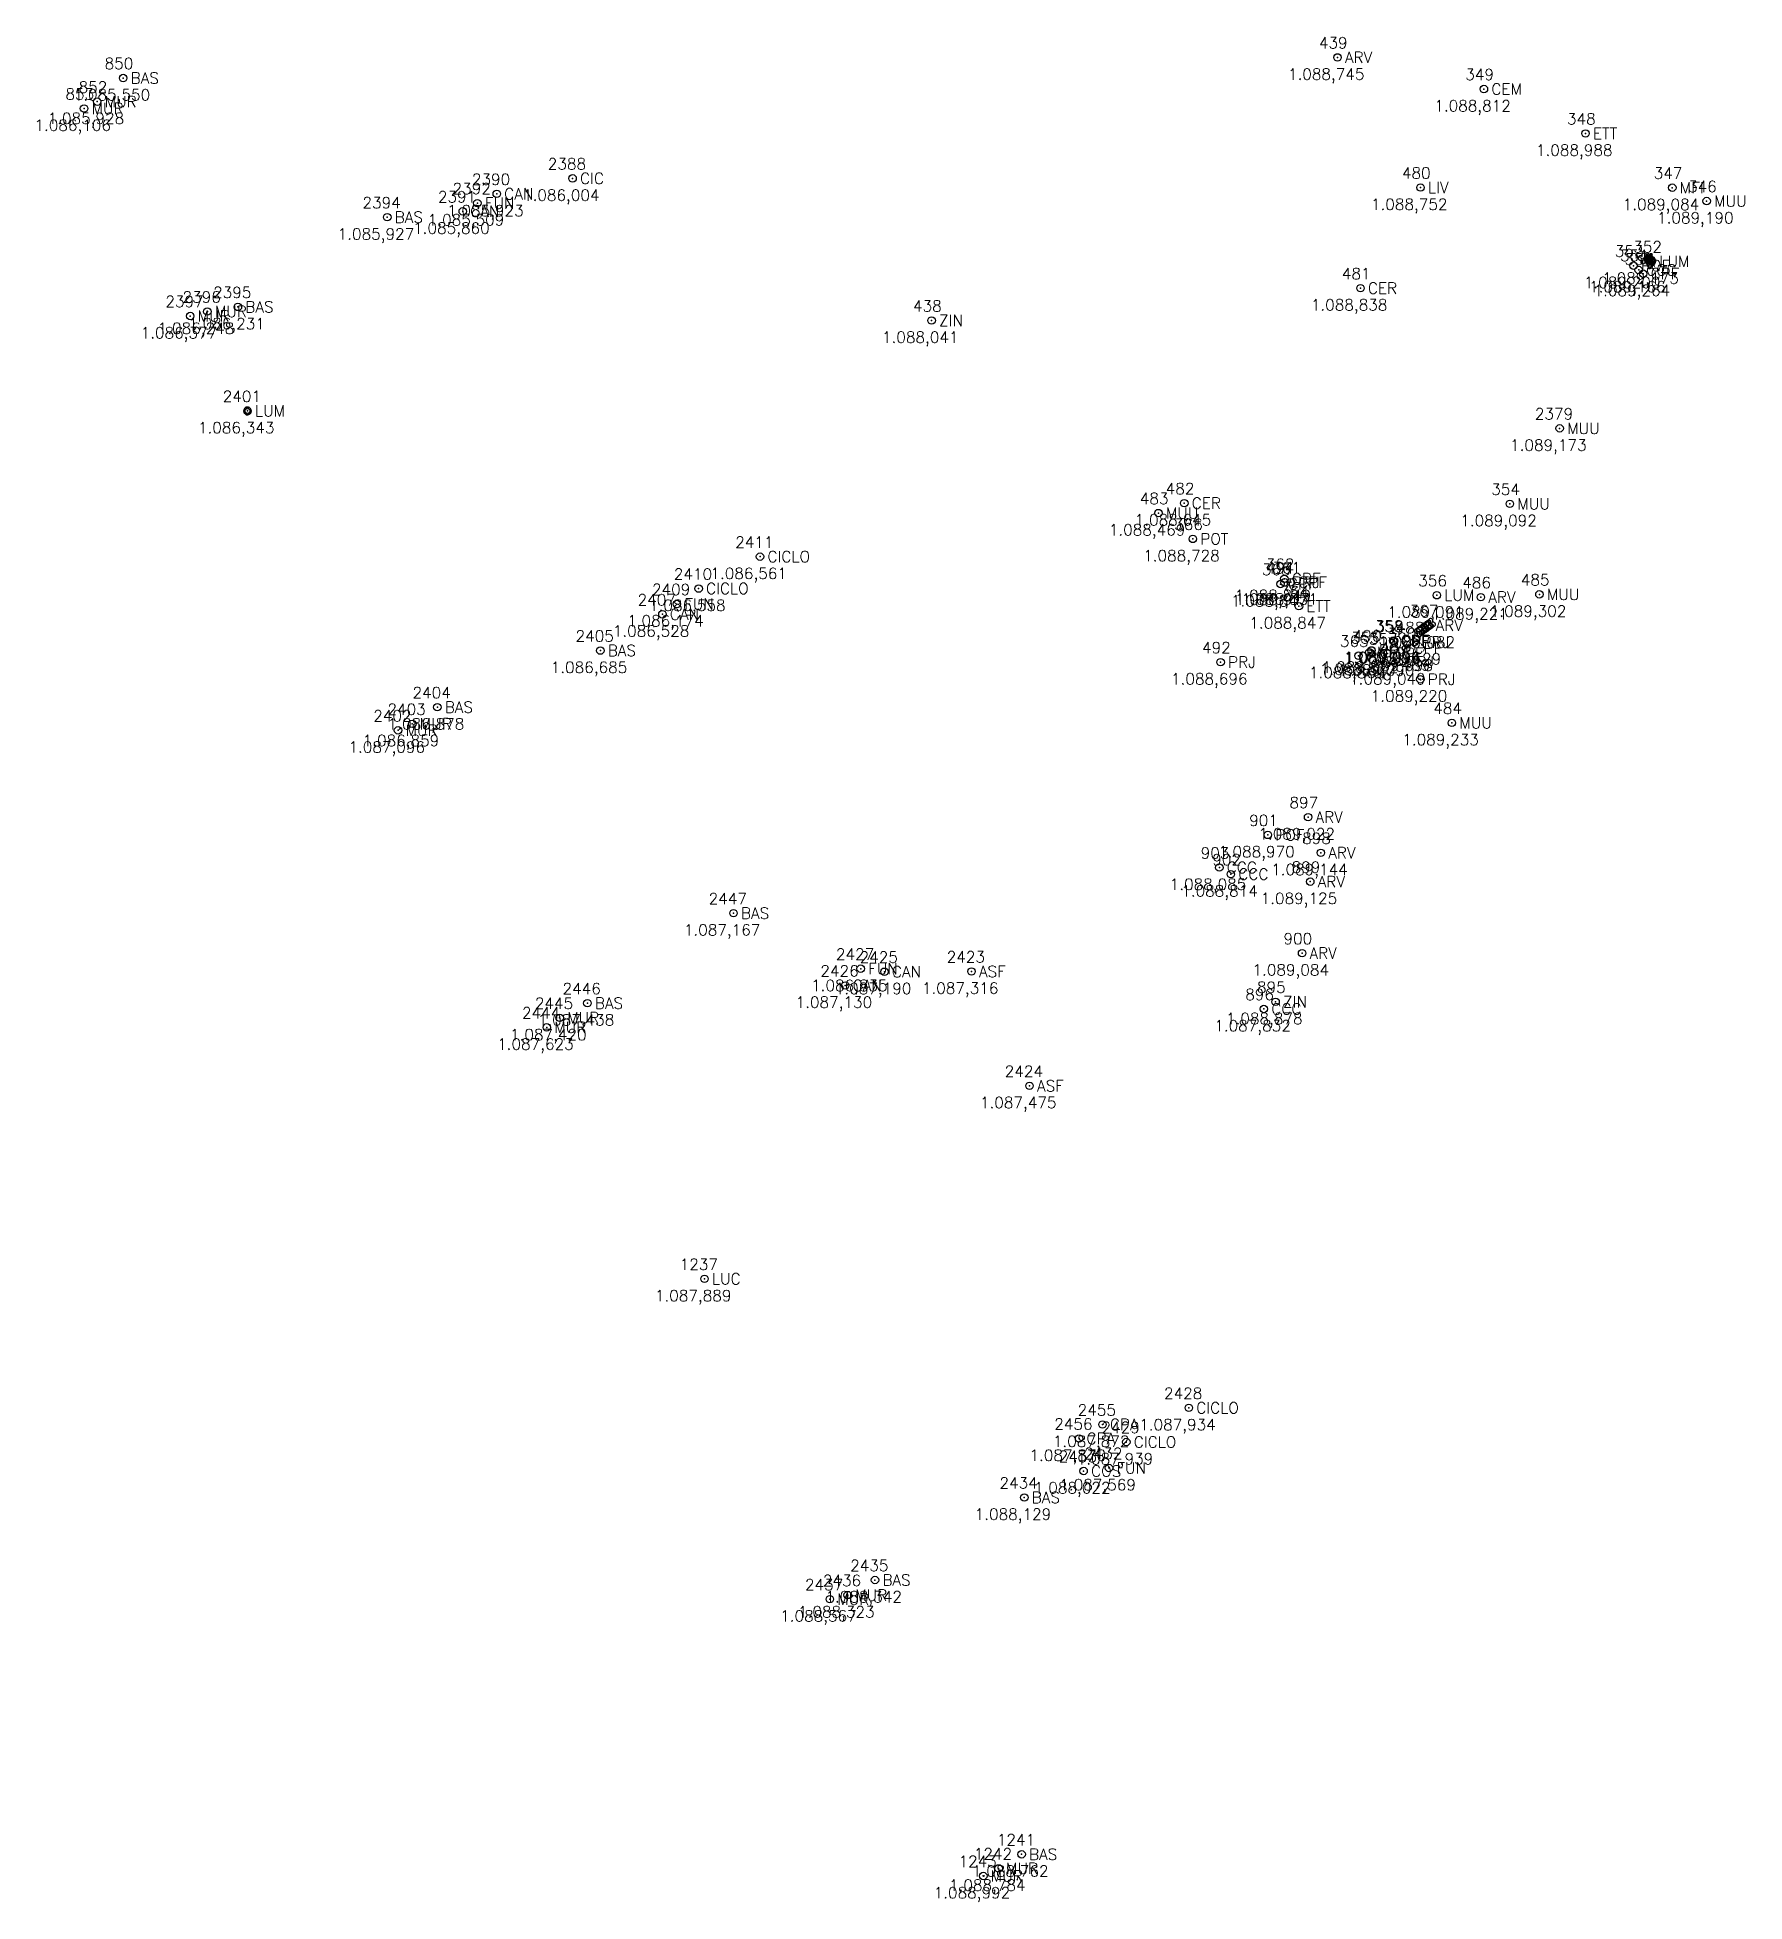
# Model space of a CAD drawing. Extents: x 190546 to 194941, y 8251022 to 8268833.
# Drawn here: x 194634.5 to 194703.3, y 8268353.1 to 8268428.2 of the extents above; entities that cross this region are included whole.
import ezdxf

# ---------------------------------------------------------------- set-up
doc = ezdxf.new("R2010")
doc.units = 0
doc.header["$LTSCALE"] = 10
doc.header["$MEASUREMENT"] = 0
doc.linetypes.add('CONTINUO', pattern=[0])
doc.layers.get('0').update_dxf_attribs({"linetype": 'CONTINUOUS'})
for name, color, linetype in [('_IRRADIACAO', 7, 'CONTINUO'), ('TOP-REDE_ELÉTRICA_LUMINÁR0', 10, 'CONTINUOUS'), ('TOP-ÁRVORE', 80, 'CONTINUOUS'), ('TOP-ÁRVORE_COQUEIRO', 80, 'CONTINUOUS')]:
    doc.layers.add(name, color=color, linetype=linetype)
doc.styles.add('ROMANS', font='romans', dxfattribs={"height": 0.2})
doc.styles.get("Standard").update_dxf_attribs({"font": 'txt.shx'})

# ---------------------------------------------------------------- blocks, each defined once
blk = doc.blocks.new('SIMB_CIRCULO')
at = {"color": 0, "linetype": 'CONTINUOUS'}
blk.add_circle((0, 0), 0.5, dxfattribs=at)
at = {"color": 0}
blk.add_point((0, 0), dxfattribs=at)
for tag in ['desc:', 'cota:', 'pto:']:
    blk.add_attdef(tag, (0, 0), '', height=1)
blk = doc.blocks.new('A$C49782D5F')
at = {"layer": 'TOP-ÁRVORE', "linetype": 'CONTINUOUS', "flags": 128}
blk.add_lwpolyline([(0.7, -1.01, 1.99215), (0.99, 0.7, 2.000068), (-0.72, 0.99, 2.000004), (-1.01, -0.72, 2.005032), (0.7, -1.01)], format="xyb", dxfattribs=at)
at = {"layer": 'TOP-ÁRVORE', "linetype": 'CONTINUOUS'}
blk.add_circle((0, 0), 0.275, dxfattribs=at)
blk = doc.blocks.new('A$C325C66AC')
at = {"layer": 'TOP-REDE_ELÉTRICA_LUMINÁR0'}
blk.add_circle((0, 0), 1.18, dxfattribs=at)
for radius, start, end in [(1.89, 57.59957, 129.06164), (1.53, 57.59957, 129.06164), (1.89, 237.59957, 309.06164), (1.53, 237.59957, 309.06164)]:
    blk.add_arc((0, 0), radius, start, end, dxfattribs=at)
blk = doc.blocks.new('A$C2AAA6732')
at = {"layer": 'TOP-ÁRVORE_COQUEIRO', "linetype": 'CONTINUOUS'}
for p, q in [((-1.94, -0.14), (-2.61, 0.22)), ((-1.62, -0.1), (-2.37, 0.41)), ((-2.17, -0.18), (-0.11, 0.06)), ((0, 0), (-2.17, -0.18)), ((-1.22, -0.06), (-2.11, 0.56)), ((-1.06, 1.5), (-1.8, 1.77)), ((-1.23, 1.8), (-1.78, 2.07)), ((-0.85, 1.18), (-1.78, 1.46)), ((-0.79, -0.01), (-1.76, 0.71)), ((-0.65, 0.86), (-1.68, 1.11)), ((-0.44, 0.55), (-1.56, 0.79)), ((-1.21, 1.79), (-1.48, 2.42)), ((-0.36, 0.03), (-1.42, 0.82)), ((-0.23, 0.22), (-1.42, 0.47)), ((-1.23, 1.79), (-0.03, 0.15)), ((-1.23, 1.79), (-0.11, 0.04)), ((0, 0), (-1.23, 1.79)), ((-1.08, 1.61), (-1.1, 2.38)), ((0, 0), (-0.97, -1.95)), ((-0.89, 1.36), (-0.82, 2.26)), ((-0.66, 1.03), (-0.56, 2.11)), ((-0.4, 0.69), (-0.25, 1.88)), ((0.07, 0.31), (-0.28, 1.47)), ((-0.15, 0.33), (0.02, 1.64)), ((0.26, 0.65), (-0.08, 1.75)), ((0.96, 1.95), (0, 0.15)), ((0, 0), (0.96, 1.95)), ((0, 0), (2.17, 0.12)), ((0, 0), (1.18, -1.83)), ((2.17, 0.12), (0.1, 0.07)), ((0.96, 1.95), (0.11, 0.07)), ((2.17, 0.12), (0.11, -0.06)), ((0.43, 0.99), (0.14, 2.01)), ((0.21, 0.29), (1.43, 0.79)), ((0.3, 0.08), (1.14, 0.96)), ((0.62, 1.32), (0.39, 2.26)), ((0.4, 0.69), (1.51, 1.14)), ((0.57, 1.08), (1.56, 1.53)), ((0.79, 1.67), (0.66, 2.44)), ((0.7, 0.09), (1.49, 0.92)), ((0.74, 1.44), (1.57, 1.82)), ((0.87, 1.73), (1.53, 2.13)), ((0.96, 1.96), (0.94, 2.57)), ((0.96, 1.94), (1.38, 2.48)), ((1.07, 0.11), (1.82, 0.85)), ((1.22, 0.03), (2.09, -0.62)), ((1.45, 0.11), (2.17, 0.76)), ((1.62, 0.05), (2.35, -0.48)), ((1.84, 0.12), (2.45, 0.61)), ((1.94, 0.08), (2.6, -0.3)), ((2.16, 0.1), (2.84, 0)), ((2.18, 0.12), (2.7, 0.43)), ((-2.15, -0.17), (-2.84, -0.09)), ((-2.17, -0.18), (-2.68, -0.52)), ((-1.83, -0.18), (-2.43, -0.69)), ((-2.17, -0.18), (-0.1, -0.08)), ((-1.45, -0.15), (-2.15, -0.83)), ((-1.07, -0.14), (-1.8, -0.91)), ((-0.75, -1.44), (-1.58, -1.81)), ((-0.58, -1.07), (-1.57, -1.52)), ((-0.88, -1.73), (-1.54, -2.12)), ((-0.4, -0.68), (-1.52, -1.13)), ((-0.69, -0.11), (-1.46, -0.97)), ((-0.21, -0.29), (-1.44, -0.78)), ((-0.97, -1.93), (-1.4, -2.47)), ((-0.3, -0.09), (-1.11, -1)), ((-0.97, -1.95), (-0.11, -0.07)), ((-0.97, -1.95), (0, -0.15)), ((-0.97, -1.95), (-0.95, -2.56)), ((-0.8, -1.66), (-0.68, -2.43)), ((-0.62, -1.32), (-0.41, -2.26)), ((-0.44, -0.98), (-0.16, -2.01)), ((-0.26, -0.65), (0.07, -1.75)), ((-0.08, -0.31), (0.28, -1.47)), ((0.14, -0.33), (-0.06, -1.64)), ((1.18, -1.83), (0.02, -0.15)), ((1.18, -1.83), (0.11, -0.05)), ((0.38, -0.7), (0.2, -1.89)), ((0.22, -0.22), (1.4, -0.51)), ((0.35, -0.04), (1.39, -0.87)), ((0.42, -0.56), (1.54, -0.83)), ((0.63, -1.04), (0.5, -2.13)), ((0.62, -0.88), (1.64, -1.16)), ((0.85, -1.38), (0.75, -2.28)), ((0.79, -0.02), (1.74, -0.76)), ((0.81, -1.21), (1.74, -1.51)), ((1.02, -1.53), (1.75, -1.83)), ((1.03, -1.64), (1.03, -2.41)), ((1.16, -1.82), (1.41, -2.46)), ((1.18, -1.83), (1.71, -2.13))]:
    blk.add_line(p, q, dxfattribs=at)
blk.add_circle((0, 0), 0.00303, dxfattribs=at)

msp = doc.modelspace()

# ---------------------------------------------------------------- block references
at = {"layer": '_IRRADIACAO', "color": 4}
ref = msp.add_blockref('SIMB_CIRCULO', (194686.881, 8268427.42), dxfattribs=dict(at, xscale=0.3, yscale=0.3, zscale=0.3))
ref.add_attrib('PONTO', '439', (194686.131, 8268427.78), dxfattribs={"layer": '0', "color": 1, "height": 0.45, "style": 'ROMANS'})
ref.add_attrib('DESC', 'ARV', (194687.181, 8268427.195), dxfattribs={"layer": '0', "color": 3, "height": 0.45, "style": 'ROMANS'})
ref.add_attrib('COTA', '1.088,745', (194684.881, 8268426.52), dxfattribs={"layer": '0', "color": 5, "height": 0.45, "style": 'ROMANS'})
ref = msp.add_blockref('SIMB_CIRCULO', (194637.949, 8268426.588), dxfattribs=dict(at, xscale=0.3, yscale=0.3, zscale=0.3))
ref.add_attrib('PONTO', '850', (194637.199, 8268426.948), dxfattribs={"layer": '0', "color": 1, "height": 0.45, "style": 'ROMANS'})
ref.add_attrib('DESC', 'BAS', (194638.249, 8268426.363), dxfattribs={"layer": '0', "color": 3, "height": 0.45, "style": 'ROMANS'})
ref.add_attrib('COTA', '1.085,550', (194635.949, 8268425.688), dxfattribs={"layer": '0', "color": 5, "height": 0.45, "style": 'ROMANS'})
ref = msp.add_blockref('SIMB_CIRCULO', (194692.779, 8268426.145), dxfattribs=dict(at, xscale=0.3, yscale=0.3, zscale=0.3))
ref.add_attrib('PONTO', '349', (194692.029, 8268426.505), dxfattribs={"layer": '0', "color": 1, "height": 0.45, "style": 'ROMANS'})
ref.add_attrib('DESC', 'CEM', (194693.079, 8268425.92), dxfattribs={"layer": '0', "color": 3, "height": 0.45, "style": 'ROMANS'})
ref.add_attrib('COTA', '1.088,812', (194690.779, 8268425.245), dxfattribs={"layer": '0', "color": 5, "height": 0.45, "style": 'ROMANS'})
ref = msp.add_blockref('SIMB_CIRCULO', (194636.371, 8268425.36), dxfattribs=dict(at, xscale=0.3, yscale=0.3, zscale=0.3))
ref.add_attrib('PONTO', '853', (194635.621, 8268425.72), dxfattribs={"layer": '0', "color": 1, "height": 0.45, "style": 'ROMANS'})
ref.add_attrib('DESC', 'MUR', (194636.671, 8268425.135), dxfattribs={"layer": '0', "color": 3, "height": 0.45, "style": 'ROMANS'})
ref.add_attrib('COTA', '1.086,106', (194634.371, 8268424.46), dxfattribs={"layer": '0', "color": 5, "height": 0.45, "style": 'ROMANS'})
ref = msp.add_blockref('SIMB_CIRCULO', (194636.902, 8268425.638), dxfattribs=dict(at, xscale=0.3, yscale=0.3, zscale=0.3))
ref.add_attrib('PONTO', '852', (194636.152, 8268425.998), dxfattribs={"layer": '0', "color": 1, "height": 0.45, "style": 'ROMANS'})
ref.add_attrib('DESC', 'MUR', (194637.202, 8268425.413), dxfattribs={"layer": '0', "color": 3, "height": 0.45, "style": 'ROMANS'})
ref.add_attrib('COTA', '1.085,928', (194634.902, 8268424.738), dxfattribs={"layer": '0', "color": 5, "height": 0.45, "style": 'ROMANS'})
ref = msp.add_blockref('SIMB_CIRCULO', (194696.875, 8268424.356), dxfattribs=dict(at, xscale=0.3, yscale=0.3, zscale=0.3))
ref.add_attrib('PONTO', '348', (194696.125, 8268424.716), dxfattribs={"layer": '0', "color": 1, "height": 0.45, "style": 'ROMANS'})
ref.add_attrib('DESC', 'ETT', (194697.175, 8268424.131), dxfattribs={"layer": '0', "color": 3, "height": 0.45, "style": 'ROMANS'})
ref.add_attrib('COTA', '1.088,988', (194694.875, 8268423.456), dxfattribs={"layer": '0', "color": 5, "height": 0.45, "style": 'ROMANS'})
ref = msp.add_blockref('SIMB_CIRCULO', (194656.057, 8268422.545), dxfattribs=dict(at, xscale=0.3, yscale=0.3, zscale=0.3))
ref.add_attrib('PONTO', '2388', (194655.057, 8268422.905), dxfattribs={"layer": '0', "color": 1, "height": 0.45, "style": 'ROMANS'})
ref.add_attrib('DESC', 'CIC', (194656.357, 8268422.32), dxfattribs={"layer": '0', "color": 3, "height": 0.45, "style": 'ROMANS'})
ref.add_attrib('COTA', '1.086,004', (194654.057, 8268421.645), dxfattribs={"layer": '0', "color": 5, "height": 0.45, "style": 'ROMANS'})
ref = msp.add_blockref('SIMB_CIRCULO', (194652.22, 8268421.549), dxfattribs=dict(at, xscale=0.3, yscale=0.3, zscale=0.3))
ref.add_attrib('PONTO', '2392', (194651.22, 8268421.909), dxfattribs={"layer": '0', "color": 1, "height": 0.45, "style": 'ROMANS'})
ref.add_attrib('DESC', 'FUN', (194652.52, 8268421.324), dxfattribs={"layer": '0', "color": 3, "height": 0.45, "style": 'ROMANS'})
ref.add_attrib('COTA', '1.085,509', (194650.22, 8268420.649), dxfattribs={"layer": '0', "color": 5, "height": 0.45, "style": 'ROMANS'})
ref = msp.add_blockref('SIMB_CIRCULO', (194653, 8268421.921), dxfattribs=dict(at, xscale=0.3, yscale=0.3, zscale=0.3))
ref.add_attrib('PONTO', '2390', (194652, 8268422.281), dxfattribs={"layer": '0', "color": 1, "height": 0.45, "style": 'ROMANS'})
ref.add_attrib('DESC', 'CAN', (194653.301, 8268421.696), dxfattribs={"layer": '0', "color": 3, "height": 0.45, "style": 'ROMANS'})
ref.add_attrib('COTA', '1.085,923', (194651, 8268421.021), dxfattribs={"layer": '0', "color": 5, "height": 0.45, "style": 'ROMANS'})
ref = msp.add_blockref('SIMB_CIRCULO', (194690.226, 8268422.175), dxfattribs=dict(at, xscale=0.3, yscale=0.3, zscale=0.3))
ref.add_attrib('PONTO', '480', (194689.476, 8268422.535), dxfattribs={"layer": '0', "color": 1, "height": 0.45, "style": 'ROMANS'})
ref.add_attrib('DESC', 'LIV', (194690.526, 8268421.95), dxfattribs={"layer": '0', "color": 3, "height": 0.45, "style": 'ROMANS'})
ref.add_attrib('COTA', '1.088,752', (194688.226, 8268421.275), dxfattribs={"layer": '0', "color": 5, "height": 0.45, "style": 'ROMANS'})
ref = msp.add_blockref('SIMB_CIRCULO', (194700.37, 8268422.171), dxfattribs=dict(at, xscale=0.3, yscale=0.3, zscale=0.3))
ref.add_attrib('PONTO', '347', (194699.62, 8268422.531), dxfattribs={"layer": '0', "color": 1, "height": 0.45, "style": 'ROMANS'})
ref.add_attrib('DESC', 'MFI', (194700.669, 8268421.946), dxfattribs={"layer": '0', "color": 3, "height": 0.45, "style": 'ROMANS'})
ref.add_attrib('COTA', '1.089,084', (194698.37, 8268421.271), dxfattribs={"layer": '0', "color": 5, "height": 0.45, "style": 'ROMANS'})
ref = msp.add_blockref('SIMB_CIRCULO', (194701.754, 8268421.632), dxfattribs=dict(at, xscale=0.3, yscale=0.3, zscale=0.3))
ref.add_attrib('PONTO', '346', (194701.004, 8268421.992), dxfattribs={"layer": '0', "color": 1, "height": 0.45, "style": 'ROMANS'})
ref.add_attrib('DESC', 'MUU', (194702.054, 8268421.407), dxfattribs={"layer": '0', "color": 3, "height": 0.45, "style": 'ROMANS'})
ref.add_attrib('COTA', '1.089,190', (194699.754, 8268420.732), dxfattribs={"layer": '0', "color": 5, "height": 0.45, "style": 'ROMANS'})
ref = msp.add_blockref('SIMB_CIRCULO', (194648.59, 8268420.981), dxfattribs=dict(at, xscale=0.3, yscale=0.3, zscale=0.3))
ref.add_attrib('PONTO', '2394', (194647.59, 8268421.341), dxfattribs={"layer": '0', "color": 1, "height": 0.45, "style": 'ROMANS'})
ref.add_attrib('DESC', 'BAS', (194648.89, 8268420.756), dxfattribs={"layer": '0', "color": 3, "height": 0.45, "style": 'ROMANS'})
ref.add_attrib('COTA', '1.085,927', (194646.59, 8268420.081), dxfattribs={"layer": '0', "color": 5, "height": 0.45, "style": 'ROMANS'})
ref = msp.add_blockref('SIMB_CIRCULO', (194651.63, 8268421.217), dxfattribs=dict(at, xscale=0.3, yscale=0.3, zscale=0.3))
ref.add_attrib('PONTO', '2391', (194650.63, 8268421.577), dxfattribs={"layer": '0', "color": 1, "height": 0.45, "style": 'ROMANS'})
ref.add_attrib('DESC', 'CAN', (194651.93, 8268420.992), dxfattribs={"layer": '0', "color": 3, "height": 0.45, "style": 'ROMANS'})
ref.add_attrib('COTA', '1.085,860', (194649.63, 8268420.317), dxfattribs={"layer": '0', "color": 5, "height": 0.45, "style": 'ROMANS'})
ref = msp.add_blockref('SIMB_CIRCULO', (194698.805, 8268419.028), dxfattribs=dict(at, xscale=0.3, yscale=0.3, zscale=0.3))
ref.add_attrib('PONTO', '353', (194698.055, 8268419.388), dxfattribs={"layer": '0', "color": 1, "height": 0.45, "style": 'ROMANS'})
ref.add_attrib('DESC', 'POF', (194699.105, 8268418.803), dxfattribs={"layer": '0', "color": 3, "height": 0.45, "style": 'ROMANS'})
ref.add_attrib('COTA', '1.089,200', (194696.805, 8268418.128), dxfattribs={"layer": '0', "color": 5, "height": 0.45, "style": 'ROMANS'})
ref = msp.add_blockref('SIMB_CIRCULO', (194699.016, 8268418.855), dxfattribs=dict(at, xscale=0.3, yscale=0.3, zscale=0.3))
ref.add_attrib('PONTO', '351', (194698.266, 8268419.215), dxfattribs={"layer": '0', "color": 1, "height": 0.45, "style": 'ROMANS'})
ref.add_attrib('DESC', 'CCC', (194699.316, 8268418.63), dxfattribs={"layer": '0', "color": 3, "height": 0.45, "style": 'ROMANS'})
ref.add_attrib('COTA', '1.089,166', (194697.016, 8268417.955), dxfattribs={"layer": '0', "color": 5, "height": 0.45, "style": 'ROMANS'})
ref = msp.add_blockref('SIMB_CIRCULO', (194699.196, 8268418.705), dxfattribs=dict(at, xscale=0.3, yscale=0.3, zscale=0.3))
ref.add_attrib('PONTO', '350', (194698.446, 8268419.065), dxfattribs={"layer": '0', "color": 1, "height": 0.45, "style": 'ROMANS'})
ref.add_attrib('DESC', 'CPF', (194699.496, 8268418.48), dxfattribs={"layer": '0', "color": 3, "height": 0.45, "style": 'ROMANS'})
ref.add_attrib('COTA', '1.089,264', (194697.196, 8268417.805), dxfattribs={"layer": '0', "color": 5, "height": 0.45, "style": 'ROMANS'})
ref = msp.add_blockref('SIMB_CIRCULO', (194699.547, 8268419.201), dxfattribs=dict(at, xscale=0.3, yscale=0.3, zscale=0.3))
ref.add_attrib('PONTO', '352', (194698.797, 8268419.561), dxfattribs={"layer": '0', "color": 1, "height": 0.45, "style": 'ROMANS'})
ref.add_attrib('DESC', 'LUM', (194699.848, 8268418.976), dxfattribs={"layer": '0', "color": 3, "height": 0.45, "style": 'ROMANS'})
ref.add_attrib('COTA', '1.089,173', (194697.547, 8268418.301), dxfattribs={"layer": '0', "color": 5, "height": 0.45, "style": 'ROMANS'})
ref = msp.add_blockref('SIMB_CIRCULO', (194687.805, 8268418.123), dxfattribs=dict(at, xscale=0.3, yscale=0.3, zscale=0.3))
ref.add_attrib('PONTO', '481', (194687.055, 8268418.483), dxfattribs={"layer": '0', "color": 1, "height": 0.45, "style": 'ROMANS'})
ref.add_attrib('DESC', 'CER', (194688.105, 8268417.898), dxfattribs={"layer": '0', "color": 3, "height": 0.45, "style": 'ROMANS'})
ref.add_attrib('COTA', '1.088,838', (194685.805, 8268417.223), dxfattribs={"layer": '0', "color": 5, "height": 0.45, "style": 'ROMANS'})
ref = msp.add_blockref('SIMB_CIRCULO', (194640.65, 8268416.999), dxfattribs=dict(at, xscale=0.3, yscale=0.3, zscale=0.3))
ref.add_attrib('PONTO', '2397', (194639.65, 8268417.359), dxfattribs={"layer": '0', "color": 1, "height": 0.45, "style": 'ROMANS'})
ref.add_attrib('DESC', 'MUR', (194640.95, 8268416.774), dxfattribs={"layer": '0', "color": 3, "height": 0.45, "style": 'ROMANS'})
ref.add_attrib('COTA', '1.086,377', (194638.65, 8268416.099), dxfattribs={"layer": '0', "color": 5, "height": 0.45, "style": 'ROMANS'})
ref = msp.add_blockref('SIMB_CIRCULO', (194641.34, 8268417.179), dxfattribs=dict(at, xscale=0.3, yscale=0.3, zscale=0.3))
ref.add_attrib('PONTO', '2396', (194640.34, 8268417.539), dxfattribs={"layer": '0', "color": 1, "height": 0.45, "style": 'ROMANS'})
ref.add_attrib('DESC', 'MUR', (194641.64, 8268416.954), dxfattribs={"layer": '0', "color": 3, "height": 0.45, "style": 'ROMANS'})
ref.add_attrib('COTA', '1.086,248', (194639.34, 8268416.279), dxfattribs={"layer": '0', "color": 5, "height": 0.45, "style": 'ROMANS'})
ref = msp.add_blockref('SIMB_CIRCULO', (194642.571, 8268417.366), dxfattribs=dict(at, xscale=0.3, yscale=0.3, zscale=0.3))
ref.add_attrib('PONTO', '2395', (194641.571, 8268417.726), dxfattribs={"layer": '0', "color": 1, "height": 0.45, "style": 'ROMANS'})
ref.add_attrib('DESC', 'BAS', (194642.87, 8268417.141), dxfattribs={"layer": '0', "color": 3, "height": 0.45, "style": 'ROMANS'})
ref.add_attrib('COTA', '1.086,231', (194640.571, 8268416.466), dxfattribs={"layer": '0', "color": 5, "height": 0.45, "style": 'ROMANS'})
ref = msp.add_blockref('SIMB_CIRCULO', (194670.524, 8268416.82), dxfattribs=dict(at, xscale=0.3, yscale=0.3, zscale=0.3))
ref.add_attrib('PONTO', '438', (194669.774, 8268417.18), dxfattribs={"layer": '0', "color": 1, "height": 0.45, "style": 'ROMANS'})
ref.add_attrib('DESC', 'ZIN', (194670.824, 8268416.595), dxfattribs={"layer": '0', "color": 3, "height": 0.45, "style": 'ROMANS'})
ref.add_attrib('COTA', '1.088,041', (194668.524, 8268415.92), dxfattribs={"layer": '0', "color": 5, "height": 0.45, "style": 'ROMANS'})
ref = msp.add_blockref('SIMB_CIRCULO', (194642.959, 8268413.176), dxfattribs=dict(at, xscale=0.3, yscale=0.3, zscale=0.3))
ref.add_attrib('PONTO', '2401', (194641.959, 8268413.536), dxfattribs={"layer": '0', "color": 1, "height": 0.45, "style": 'ROMANS'})
ref.add_attrib('DESC', 'LUM', (194643.259, 8268412.951), dxfattribs={"layer": '0', "color": 3, "height": 0.45, "style": 'ROMANS'})
ref.add_attrib('COTA', '1.086,343', (194640.959, 8268412.276), dxfattribs={"layer": '0', "color": 5, "height": 0.45, "style": 'ROMANS'})
ref = msp.add_blockref('SIMB_CIRCULO', (194695.831, 8268412.473), dxfattribs=dict(at, xscale=0.3, yscale=0.3, zscale=0.3))
ref.add_attrib('PONTO', '2379', (194694.831, 8268412.833), dxfattribs={"layer": '0', "color": 1, "height": 0.45, "style": 'ROMANS'})
ref.add_attrib('DESC', 'MUU', (194696.131, 8268412.248), dxfattribs={"layer": '0', "color": 3, "height": 0.45, "style": 'ROMANS'})
ref.add_attrib('COTA', '1.089,173', (194693.831, 8268411.573), dxfattribs={"layer": '0', "color": 5, "height": 0.45, "style": 'ROMANS'})
ref = msp.add_blockref('SIMB_CIRCULO', (194679.664, 8268409.06), dxfattribs=dict(at, xscale=0.3, yscale=0.3, zscale=0.3))
ref.add_attrib('PONTO', '483', (194678.914, 8268409.42), dxfattribs={"layer": '0', "color": 1, "height": 0.45, "style": 'ROMANS'})
ref.add_attrib('DESC', 'MUU', (194679.964, 8268408.835), dxfattribs={"layer": '0', "color": 3, "height": 0.45, "style": 'ROMANS'})
ref.add_attrib('COTA', '1.088,469', (194677.664, 8268408.16), dxfattribs={"layer": '0', "color": 5, "height": 0.45, "style": 'ROMANS'})
ref = msp.add_blockref('SIMB_CIRCULO', (194680.706, 8268409.46), dxfattribs=dict(at, xscale=0.3, yscale=0.3, zscale=0.3))
ref.add_attrib('PONTO', '482', (194679.956, 8268409.82), dxfattribs={"layer": '0', "color": 1, "height": 0.45, "style": 'ROMANS'})
ref.add_attrib('DESC', 'CER', (194681.006, 8268409.235), dxfattribs={"layer": '0', "color": 3, "height": 0.45, "style": 'ROMANS'})
ref.add_attrib('COTA', '1.088,645', (194678.706, 8268408.56), dxfattribs={"layer": '0', "color": 5, "height": 0.45, "style": 'ROMANS'})
ref = msp.add_blockref('SIMB_CIRCULO', (194693.825, 8268409.433), dxfattribs=dict(at, xscale=0.3, yscale=0.3, zscale=0.3))
ref.add_attrib('PONTO', '354', (194693.075, 8268409.793), dxfattribs={"layer": '0', "color": 1, "height": 0.45, "style": 'ROMANS'})
ref.add_attrib('DESC', 'MUU', (194694.125, 8268409.208), dxfattribs={"layer": '0', "color": 3, "height": 0.45, "style": 'ROMANS'})
ref.add_attrib('COTA', '1.089,092', (194691.825, 8268408.533), dxfattribs={"layer": '0', "color": 5, "height": 0.45, "style": 'ROMANS'})
ref = msp.add_blockref('SIMB_CIRCULO', (194681.048, 8268408.018), dxfattribs=dict(at, xscale=0.3, yscale=0.3, zscale=0.3))
ref.add_attrib('PONTO', '366', (194680.298, 8268408.378), dxfattribs={"layer": '0', "color": 1, "height": 0.45, "style": 'ROMANS'})
ref.add_attrib('DESC', 'POT', (194681.348, 8268407.793), dxfattribs={"layer": '0', "color": 3, "height": 0.45, "style": 'ROMANS'})
ref.add_attrib('COTA', '1.088,728', (194679.048, 8268407.118), dxfattribs={"layer": '0', "color": 5, "height": 0.45, "style": 'ROMANS'})
ref = msp.add_blockref('SIMB_CIRCULO', (194663.61, 8268407.304), dxfattribs=dict(at, xscale=0.3, yscale=0.3, zscale=0.3))
ref.add_attrib('PONTO', '2411', (194662.61, 8268407.664), dxfattribs={"layer": '0', "color": 1, "height": 0.45, "style": 'ROMANS'})
ref.add_attrib('DESC', 'CICLO', (194663.91, 8268407.079), dxfattribs={"layer": '0', "color": 3, "height": 0.45, "style": 'ROMANS'})
ref.add_attrib('COTA', '1.086,561', (194661.61, 8268406.404), dxfattribs={"layer": '0', "color": 5, "height": 0.45, "style": 'ROMANS'})
ref = msp.add_blockref('SIMB_CIRCULO', (194661.136, 8268406.018), dxfattribs=dict(at, xscale=0.3, yscale=0.3, zscale=0.3))
ref.add_attrib('PONTO', '2410', (194660.136, 8268406.378), dxfattribs={"layer": '0', "color": 1, "height": 0.45, "style": 'ROMANS'})
ref.add_attrib('DESC', 'CICLO', (194661.436, 8268405.793), dxfattribs={"layer": '0', "color": 3, "height": 0.45, "style": 'ROMANS'})
ref.add_attrib('COTA', '1.086,558', (194659.136, 8268405.118), dxfattribs={"layer": '0', "color": 5, "height": 0.45, "style": 'ROMANS'})
ref = msp.add_blockref('SIMB_CIRCULO', (194684.583, 8268406.202), dxfattribs=dict(at, xscale=0.3, yscale=0.3, zscale=0.3))
ref.add_attrib('PONTO', '363', (194683.833, 8268406.562), dxfattribs={"layer": '0', "color": 1, "height": 0.45, "style": 'ROMANS'})
ref.add_attrib('DESC', 'CPF', (194684.883, 8268405.977), dxfattribs={"layer": '0', "color": 3, "height": 0.45, "style": 'ROMANS'})
ref.add_attrib('COTA', '1.088,847', (194682.583, 8268405.302), dxfattribs={"layer": '0', "color": 5, "height": 0.45, "style": 'ROMANS'})
ref = msp.add_blockref('SIMB_CIRCULO', (194684.737, 8268406.411), dxfattribs=dict(at, xscale=0.3, yscale=0.3, zscale=0.3))
ref.add_attrib('PONTO', '362', (194683.987, 8268406.771), dxfattribs={"layer": '0', "color": 1, "height": 0.45, "style": 'ROMANS'})
ref.add_attrib('DESC', 'CPF', (194685.037, 8268406.186), dxfattribs={"layer": '0', "color": 3, "height": 0.45, "style": 'ROMANS'})
ref.add_attrib('COTA', '1.088,849', (194682.737, 8268405.511), dxfattribs={"layer": '0', "color": 5, "height": 0.45, "style": 'ROMANS'})
ref = msp.add_blockref('SIMB_CIRCULO', (194684.746, 8268406.269), dxfattribs=dict(at, xscale=0.3, yscale=0.3, zscale=0.3))
ref.add_attrib('PONTO', '491', (194683.996, 8268406.629), dxfattribs={"layer": '0', "color": 1, "height": 0.45, "style": 'ROMANS'})
ref.add_attrib('DESC', 'PRJ', (194685.046, 8268406.044), dxfattribs={"layer": '0', "color": 3, "height": 0.45, "style": 'ROMANS'})
ref.add_attrib('COTA', '1.088,914', (194682.746, 8268405.369), dxfattribs={"layer": '0', "color": 5, "height": 0.45, "style": 'ROMANS'})
ref = msp.add_blockref('SIMB_CIRCULO', (194685, 8268406.271), dxfattribs=dict(at, xscale=0.3, yscale=0.3, zscale=0.3))
ref.add_attrib('PONTO', '361', (194684.25, 8268406.631), dxfattribs={"layer": '0', "color": 1, "height": 0.45, "style": 'ROMANS'})
ref.add_attrib('DESC', 'CPF', (194685.3, 8268406.046), dxfattribs={"layer": '0', "color": 3, "height": 0.45, "style": 'ROMANS'})
ref.add_attrib('COTA', '1.088,851', (194683, 8268405.371), dxfattribs={"layer": '0', "color": 5, "height": 0.45, "style": 'ROMANS'})
ref = msp.add_blockref('SIMB_CIRCULO', (194690.882, 8268405.749), dxfattribs=dict(at, xscale=0.3, yscale=0.3, zscale=0.3))
ref.add_attrib('PONTO', '356', (194690.132, 8268406.109), dxfattribs={"layer": '0', "color": 1, "height": 0.45, "style": 'ROMANS'})
ref.add_attrib('DESC', 'LUM', (194691.182, 8268405.524), dxfattribs={"layer": '0', "color": 3, "height": 0.45, "style": 'ROMANS'})
ref.add_attrib('COTA', '1.089,091', (194688.882, 8268404.849), dxfattribs={"layer": '0', "color": 5, "height": 0.45, "style": 'ROMANS'})
ref = msp.add_blockref('SIMB_CIRCULO', (194695.016, 8268405.785), dxfattribs=dict(at, xscale=0.3, yscale=0.3, zscale=0.3))
ref.add_attrib('PONTO', '485', (194694.266, 8268406.145), dxfattribs={"layer": '0', "color": 1, "height": 0.45, "style": 'ROMANS'})
ref.add_attrib('DESC', 'MUU', (194695.316, 8268405.56), dxfattribs={"layer": '0', "color": 3, "height": 0.45, "style": 'ROMANS'})
ref.add_attrib('COTA', '1.089,302', (194693.016, 8268404.885), dxfattribs={"layer": '0', "color": 5, "height": 0.45, "style": 'ROMANS'})
ref = msp.add_blockref('SIMB_CIRCULO', (194659.676, 8268404.982), dxfattribs=dict(at, xscale=0.3, yscale=0.3, zscale=0.3))
ref.add_attrib('PONTO', '2407', (194658.676, 8268405.342), dxfattribs={"layer": '0', "color": 1, "height": 0.45, "style": 'ROMANS'})
ref.add_attrib('DESC', 'CAN', (194659.976, 8268404.757), dxfattribs={"layer": '0', "color": 3, "height": 0.45, "style": 'ROMANS'})
ref.add_attrib('COTA', '1.086,528', (194657.676, 8268404.082), dxfattribs={"layer": '0', "color": 5, "height": 0.45, "style": 'ROMANS'})
ref = msp.add_blockref('SIMB_CIRCULO', (194660.256, 8268405.395), dxfattribs=dict(at, xscale=0.3, yscale=0.3, zscale=0.3))
ref.add_attrib('PONTO', '2409', (194659.256, 8268405.755), dxfattribs={"layer": '0', "color": 1, "height": 0.45, "style": 'ROMANS'})
ref.add_attrib('DESC', 'FUN', (194660.556, 8268405.17), dxfattribs={"layer": '0', "color": 3, "height": 0.45, "style": 'ROMANS'})
ref.add_attrib('COTA', '1.086,174', (194658.256, 8268404.495), dxfattribs={"layer": '0', "color": 5, "height": 0.45, "style": 'ROMANS'})
ref = msp.add_blockref('SIMB_CIRCULO', (194685.326, 8268405.31), dxfattribs=dict(at, xscale=0.3, yscale=0.3, zscale=0.3))
ref.add_attrib('PONTO', '364', (194684.576, 8268405.67), dxfattribs={"layer": '0', "color": 1, "height": 0.45, "style": 'ROMANS'})
ref.add_attrib('DESC', 'ETT', (194685.626, 8268405.085), dxfattribs={"layer": '0', "color": 3, "height": 0.45, "style": 'ROMANS'})
ref.add_attrib('COTA', '1.088,847', (194683.326, 8268404.41), dxfattribs={"layer": '0', "color": 5, "height": 0.45, "style": 'ROMANS'})
ref = msp.add_blockref('SIMB_CIRCULO', (194692.656, 8268405.672), dxfattribs=dict(at, xscale=0.3, yscale=0.3, zscale=0.3))
ref.add_attrib('PONTO', '486', (194691.906, 8268406.032), dxfattribs={"layer": '0', "color": 1, "height": 0.45, "style": 'ROMANS'})
ref.add_attrib('DESC', 'ARV', (194692.956, 8268405.447), dxfattribs={"layer": '0', "color": 3, "height": 0.45, "style": 'ROMANS'})
ref.add_attrib('COTA', '1.089,221', (194690.656, 8268404.772), dxfattribs={"layer": '0', "color": 5, "height": 0.45, "style": 'ROMANS'})
ref = msp.add_blockref('SIMB_CIRCULO', (194690.531, 8268404.535), dxfattribs=dict(at, xscale=0.3, yscale=0.3, zscale=0.3))
ref.add_attrib('PONTO', '367', (194689.781, 8268404.895), dxfattribs={"layer": '0', "color": 1, "height": 0.45, "style": 'ROMANS'})
ref.add_attrib('DESC', 'ARV', (194690.831, 8268404.31), dxfattribs={"layer": '0', "color": 3, "height": 0.45, "style": 'ROMANS'})
ref.add_attrib('COTA', '1.089,082', (194688.531, 8268403.635), dxfattribs={"layer": '0', "color": 5, "height": 0.45, "style": 'ROMANS'})
ref = msp.add_blockref('SIMB_CIRCULO', (194657.176, 8268403.52), dxfattribs=dict(at, xscale=0.3, yscale=0.3, zscale=0.3))
ref.add_attrib('PONTO', '2405', (194656.176, 8268403.88), dxfattribs={"layer": '0', "color": 1, "height": 0.45, "style": 'ROMANS'})
ref.add_attrib('DESC', 'BAS', (194657.476, 8268403.295), dxfattribs={"layer": '0', "color": 3, "height": 0.45, "style": 'ROMANS'})
ref.add_attrib('COTA', '1.086,685', (194655.176, 8268402.62), dxfattribs={"layer": '0', "color": 5, "height": 0.45, "style": 'ROMANS'})
ref = msp.add_blockref('SIMB_CIRCULO', (194688.249, 8268403.526), dxfattribs=dict(at, xscale=0.3, yscale=0.3, zscale=0.3))
ref.add_attrib('PONTO', '490', (194687.499, 8268403.886), dxfattribs={"layer": '0', "color": 1, "height": 0.45, "style": 'ROMANS'})
ref.add_attrib('DESC', 'PRJ', (194688.549, 8268403.301), dxfattribs={"layer": '0', "color": 3, "height": 0.45, "style": 'ROMANS'})
ref.add_attrib('COTA', '1.088,882', (194686.249, 8268402.626), dxfattribs={"layer": '0', "color": 5, "height": 0.45, "style": 'ROMANS'})
ref = msp.add_blockref('SIMB_CIRCULO', (194689.125, 8268403.919), dxfattribs=dict(at, xscale=0.3, yscale=0.3, zscale=0.3))
ref.add_attrib('PONTO', '358', (194688.375, 8268404.279), dxfattribs={"layer": '0', "color": 1, "height": 0.45, "style": 'ROMANS'})
ref.add_attrib('DESC', 'CPF', (194689.425, 8268403.694), dxfattribs={"layer": '0', "color": 3, "height": 0.45, "style": 'ROMANS'})
ref.add_attrib('COTA', '1.089,096', (194687.125, 8268403.019), dxfattribs={"layer": '0', "color": 5, "height": 0.45, "style": 'ROMANS'})
ref = msp.add_blockref('SIMB_CIRCULO', (194689.16, 8268403.901), dxfattribs=dict(at, xscale=0.3, yscale=0.3, zscale=0.3))
ref.add_attrib('PONTO', '359', (194688.41, 8268404.261), dxfattribs={"layer": '0', "color": 1, "height": 0.45, "style": 'ROMANS'})
ref.add_attrib('DESC', 'CPF', (194689.46, 8268403.676), dxfattribs={"layer": '0', "color": 3, "height": 0.45, "style": 'ROMANS'})
ref.add_attrib('COTA', '1.089,096', (194687.16, 8268403.001), dxfattribs={"layer": '0', "color": 5, "height": 0.45, "style": 'ROMANS'})
ref = msp.add_blockref('SIMB_CIRCULO', (194689.643, 8268403.61), dxfattribs=dict(at, xscale=0.3, yscale=0.3, zscale=0.3))
ref.add_attrib('PONTO', '360', (194688.893, 8268403.97), dxfattribs={"layer": '0', "color": 1, "height": 0.45, "style": 'ROMANS'})
ref.add_attrib('DESC', 'CPF', (194689.943, 8268403.385), dxfattribs={"layer": '0', "color": 3, "height": 0.45, "style": 'ROMANS'})
ref.add_attrib('COTA', '1.089,098', (194687.643, 8268402.71), dxfattribs={"layer": '0', "color": 5, "height": 0.45, "style": 'ROMANS'})
ref = msp.add_blockref('SIMB_CIRCULO', (194689.972, 8268403.86), dxfattribs=dict(at, xscale=0.3, yscale=0.3, zscale=0.3))
ref.add_attrib('PONTO', '488', (194689.222, 8268404.22), dxfattribs={"layer": '0', "color": 1, "height": 0.45, "style": 'ROMANS'})
ref.add_attrib('DESC', 'PRJ', (194690.272, 8268403.635), dxfattribs={"layer": '0', "color": 3, "height": 0.45, "style": 'ROMANS'})
ref.add_attrib('COTA', '1.089,129', (194687.972, 8268402.96), dxfattribs={"layer": '0', "color": 5, "height": 0.45, "style": 'ROMANS'})
ref = msp.add_blockref('SIMB_CIRCULO', (194682.17, 8268403.054), dxfattribs=dict(at, xscale=0.3, yscale=0.3, zscale=0.3))
ref.add_attrib('PONTO', '492', (194681.42, 8268403.414), dxfattribs={"layer": '0', "color": 1, "height": 0.45, "style": 'ROMANS'})
ref.add_attrib('DESC', 'PRJ', (194682.47, 8268402.829), dxfattribs={"layer": '0', "color": 3, "height": 0.45, "style": 'ROMANS'})
ref.add_attrib('COTA', '1.088,696', (194680.17, 8268402.154), dxfattribs={"layer": '0', "color": 5, "height": 0.45, "style": 'ROMANS'})
ref = msp.add_blockref('SIMB_CIRCULO', (194687.725, 8268403.313), dxfattribs=dict(at, xscale=0.3, yscale=0.3, zscale=0.3))
ref.add_attrib('PONTO', '365', (194686.975, 8268403.673), dxfattribs={"layer": '0', "color": 1, "height": 0.45, "style": 'ROMANS'})
ref.add_attrib('DESC', 'POT', (194688.025, 8268403.088), dxfattribs={"layer": '0', "color": 3, "height": 0.45, "style": 'ROMANS'})
ref.add_attrib('COTA', '1.088,869', (194685.725, 8268402.413), dxfattribs={"layer": '0', "color": 5, "height": 0.45, "style": 'ROMANS'})
ref = msp.add_blockref('SIMB_CIRCULO', (194688.164, 8268403.447), dxfattribs=dict(at, xscale=0.3, yscale=0.3, zscale=0.3))
ref.add_attrib('PONTO', '355', (194687.414, 8268403.807), dxfattribs={"layer": '0', "color": 1, "height": 0.45, "style": 'ROMANS'})
ref.add_attrib('DESC', 'MFI', (194688.464, 8268403.222), dxfattribs={"layer": '0', "color": 3, "height": 0.45, "style": 'ROMANS'})
ref.add_attrib('COTA', '1.088,827', (194686.164, 8268402.547), dxfattribs={"layer": '0', "color": 5, "height": 0.45, "style": 'ROMANS'})
ref = msp.add_blockref('SIMB_CIRCULO', (194688.893, 8268403.403), dxfattribs=dict(at, xscale=0.3, yscale=0.3, zscale=0.3))
ref.add_attrib('PONTO', '357', (194688.143, 8268403.763), dxfattribs={"layer": '0', "color": 1, "height": 0.45, "style": 'ROMANS'})
ref.add_attrib('DESC', 'CPF', (194689.193, 8268403.178), dxfattribs={"layer": '0', "color": 3, "height": 0.45, "style": 'ROMANS'})
ref.add_attrib('COTA', '1.089,090', (194686.893, 8268402.503), dxfattribs={"layer": '0', "color": 5, "height": 0.45, "style": 'ROMANS'})
ref = msp.add_blockref('SIMB_CIRCULO', (194689.348, 8268403.058), dxfattribs=dict(at, xscale=0.3, yscale=0.3, zscale=0.3))
ref.add_attrib('PONTO', '487', (194688.598, 8268403.418), dxfattribs={"layer": '0', "color": 1, "height": 0.45, "style": 'ROMANS'})
ref.add_attrib('DESC', 'PRJ', (194689.648, 8268402.833), dxfattribs={"layer": '0', "color": 3, "height": 0.45, "style": 'ROMANS'})
ref.add_attrib('COTA', '1.089,049', (194687.348, 8268402.158), dxfattribs={"layer": '0', "color": 5, "height": 0.45, "style": 'ROMANS'})
ref = msp.add_blockref('SIMB_CIRCULO', (194690.216, 8268402.363), dxfattribs=dict(at, xscale=0.3, yscale=0.3, zscale=0.3))
ref.add_attrib('PONTO', '489', (194689.466, 8268402.723), dxfattribs={"layer": '0', "color": 1, "height": 0.45, "style": 'ROMANS'})
ref.add_attrib('DESC', 'PRJ', (194690.516, 8268402.138), dxfattribs={"layer": '0', "color": 3, "height": 0.45, "style": 'ROMANS'})
ref.add_attrib('COTA', '1.089,220', (194688.216, 8268401.463), dxfattribs={"layer": '0', "color": 5, "height": 0.45, "style": 'ROMANS'})
ref = msp.add_blockref('SIMB_CIRCULO', (194650.607, 8268401.239), dxfattribs=dict(at, xscale=0.3, yscale=0.3, zscale=0.3))
ref.add_attrib('PONTO', '2404', (194649.607, 8268401.599), dxfattribs={"layer": '0', "color": 1, "height": 0.45, "style": 'ROMANS'})
ref.add_attrib('DESC', 'BAS', (194650.907, 8268401.014), dxfattribs={"layer": '0', "color": 3, "height": 0.45, "style": 'ROMANS'})
ref.add_attrib('COTA', '1.086,878', (194648.607, 8268400.339), dxfattribs={"layer": '0', "color": 5, "height": 0.45, "style": 'ROMANS'})
ref = msp.add_blockref('SIMB_CIRCULO', (194649.598, 8268400.569), dxfattribs=dict(at, xscale=0.3, yscale=0.3, zscale=0.3))
ref.add_attrib('PONTO', '2403', (194648.598, 8268400.929), dxfattribs={"layer": '0', "color": 1, "height": 0.45, "style": 'ROMANS'})
ref.add_attrib('DESC', 'MUR', (194649.898, 8268400.344), dxfattribs={"layer": '0', "color": 3, "height": 0.45, "style": 'ROMANS'})
ref.add_attrib('COTA', '1.086,859', (194647.598, 8268399.669), dxfattribs={"layer": '0', "color": 5, "height": 0.45, "style": 'ROMANS'})
ref = msp.add_blockref('SIMB_CIRCULO', (194691.489, 8268400.606), dxfattribs=dict(at, xscale=0.3, yscale=0.3, zscale=0.3))
ref.add_attrib('PONTO', '484', (194690.739, 8268400.966), dxfattribs={"layer": '0', "color": 1, "height": 0.45, "style": 'ROMANS'})
ref.add_attrib('DESC', 'MUU', (194691.789, 8268400.381), dxfattribs={"layer": '0', "color": 3, "height": 0.45, "style": 'ROMANS'})
ref.add_attrib('COTA', '1.089,233', (194689.489, 8268399.706), dxfattribs={"layer": '0', "color": 5, "height": 0.45, "style": 'ROMANS'})
ref = msp.add_blockref('SIMB_CIRCULO', (194649.024, 8268400.307), dxfattribs=dict(at, xscale=0.3, yscale=0.3, zscale=0.3))
ref.add_attrib('PONTO', '2402', (194648.024, 8268400.667), dxfattribs={"layer": '0', "color": 1, "height": 0.45, "style": 'ROMANS'})
ref.add_attrib('DESC', 'MUR', (194649.324, 8268400.082), dxfattribs={"layer": '0', "color": 3, "height": 0.45, "style": 'ROMANS'})
ref.add_attrib('COTA', '1.087,096', (194647.024, 8268399.407), dxfattribs={"layer": '0', "color": 5, "height": 0.45, "style": 'ROMANS'})
ref = msp.add_blockref('SIMB_CIRCULO', (194685.694, 8268396.81), dxfattribs=dict(at, xscale=0.3, yscale=0.3, zscale=0.3))
ref.add_attrib('PONTO', '897', (194684.944, 8268397.17), dxfattribs={"layer": '0', "color": 1, "height": 0.45, "style": 'ROMANS'})
ref.add_attrib('DESC', 'ARV', (194685.994, 8268396.585), dxfattribs={"layer": '0', "color": 3, "height": 0.45, "style": 'ROMANS'})
ref.add_attrib('COTA', '1.089,022', (194683.694, 8268395.91), dxfattribs={"layer": '0', "color": 5, "height": 0.45, "style": 'ROMANS'})
ref = msp.add_blockref('SIMB_CIRCULO', (194684.07, 8268396.092), dxfattribs=dict(at, xscale=0.3, yscale=0.3, zscale=0.3))
ref.add_attrib('PONTO', '901', (194683.32, 8268396.452), dxfattribs={"layer": '0', "color": 1, "height": 0.45, "style": 'ROMANS'})
ref.add_attrib('DESC', 'POF', (194684.37, 8268395.867), dxfattribs={"layer": '0', "color": 3, "height": 0.45, "style": 'ROMANS'})
ref.add_attrib('COTA', '1.088,970', (194682.07, 8268395.192), dxfattribs={"layer": '0', "color": 5, "height": 0.45, "style": 'ROMANS'})
ref = msp.add_blockref('SIMB_CIRCULO', (194686.206, 8268395.373), dxfattribs=dict(at, xscale=0.3, yscale=0.3, zscale=0.3))
ref.add_attrib('PONTO', '898', (194685.456, 8268395.733), dxfattribs={"layer": '0', "color": 1, "height": 0.45, "style": 'ROMANS'})
ref.add_attrib('DESC', 'ARV', (194686.506, 8268395.148), dxfattribs={"layer": '0', "color": 3, "height": 0.45, "style": 'ROMANS'})
ref.add_attrib('COTA', '1.089,144', (194684.206, 8268394.473), dxfattribs={"layer": '0', "color": 5, "height": 0.45, "style": 'ROMANS'})
ref = msp.add_blockref('SIMB_CIRCULO', (194682.118, 8268394.777), dxfattribs=dict(at, xscale=0.3, yscale=0.3, zscale=0.3))
ref.add_attrib('PONTO', '903', (194681.368, 8268395.137), dxfattribs={"layer": '0', "color": 1, "height": 0.45, "style": 'ROMANS'})
ref.add_attrib('DESC', 'CCC', (194682.418, 8268394.552), dxfattribs={"layer": '0', "color": 3, "height": 0.45, "style": 'ROMANS'})
ref.add_attrib('COTA', '1.088,085', (194680.118, 8268393.877), dxfattribs={"layer": '0', "color": 5, "height": 0.45, "style": 'ROMANS'})
ref = msp.add_blockref('SIMB_CIRCULO', (194682.583, 8268394.51), dxfattribs=dict(at, xscale=0.3, yscale=0.3, zscale=0.3))
ref.add_attrib('PONTO', '902', (194681.833, 8268394.87), dxfattribs={"layer": '0', "color": 1, "height": 0.45, "style": 'ROMANS'})
ref.add_attrib('DESC', 'CCC', (194682.883, 8268394.285), dxfattribs={"layer": '0', "color": 3, "height": 0.45, "style": 'ROMANS'})
ref.add_attrib('COTA', '1.088,814', (194680.583, 8268393.61), dxfattribs={"layer": '0', "color": 5, "height": 0.45, "style": 'ROMANS'})
ref = msp.add_blockref('SIMB_CIRCULO', (194685.782, 8268394.21), dxfattribs=dict(at, xscale=0.3, yscale=0.3, zscale=0.3))
ref.add_attrib('PONTO', '899', (194685.032, 8268394.57), dxfattribs={"layer": '0', "color": 1, "height": 0.45, "style": 'ROMANS'})
ref.add_attrib('DESC', 'ARV', (194686.082, 8268393.985), dxfattribs={"layer": '0', "color": 3, "height": 0.45, "style": 'ROMANS'})
ref.add_attrib('COTA', '1.089,125', (194683.782, 8268393.31), dxfattribs={"layer": '0', "color": 5, "height": 0.45, "style": 'ROMANS'})
ref = msp.add_blockref('SIMB_CIRCULO', (194662.54, 8268392.939), dxfattribs=dict(at, xscale=0.3, yscale=0.3, zscale=0.3))
ref.add_attrib('PONTO', '2447', (194661.54, 8268393.299), dxfattribs={"layer": '0', "color": 1, "height": 0.45, "style": 'ROMANS'})
ref.add_attrib('DESC', 'BAS', (194662.84, 8268392.714), dxfattribs={"layer": '0', "color": 3, "height": 0.45, "style": 'ROMANS'})
ref.add_attrib('COTA', '1.087,167', (194660.54, 8268392.039), dxfattribs={"layer": '0', "color": 5, "height": 0.45, "style": 'ROMANS'})
ref = msp.add_blockref('SIMB_CIRCULO', (194667.667, 8268390.703), dxfattribs=dict(at, xscale=0.3, yscale=0.3, zscale=0.3))
ref.add_attrib('PONTO', '2427', (194666.667, 8268391.063), dxfattribs={"layer": '0', "color": 1, "height": 0.45, "style": 'ROMANS'})
ref.add_attrib('DESC', 'FUN', (194667.967, 8268390.478), dxfattribs={"layer": '0', "color": 3, "height": 0.45, "style": 'ROMANS'})
ref.add_attrib('COTA', '1.086,835', (194665.667, 8268389.803), dxfattribs={"layer": '0', "color": 5, "height": 0.45, "style": 'ROMANS'})
ref = msp.add_blockref('SIMB_CIRCULO', (194685.452, 8268391.327), dxfattribs=dict(at, xscale=0.3, yscale=0.3, zscale=0.3))
ref.add_attrib('PONTO', '900', (194684.702, 8268391.687), dxfattribs={"layer": '0', "color": 1, "height": 0.45, "style": 'ROMANS'})
ref.add_attrib('DESC', 'ARV', (194685.752, 8268391.102), dxfattribs={"layer": '0', "color": 3, "height": 0.45, "style": 'ROMANS'})
ref.add_attrib('COTA', '1.089,084', (194683.452, 8268390.427), dxfattribs={"layer": '0', "color": 5, "height": 0.45, "style": 'ROMANS'})
ref = msp.add_blockref('SIMB_CIRCULO', (194667.042, 8268390.027), dxfattribs=dict(at, xscale=0.3, yscale=0.3, zscale=0.3))
ref.add_attrib('PONTO', '2426', (194666.042, 8268390.387), dxfattribs={"layer": '0', "color": 1, "height": 0.45, "style": 'ROMANS'})
ref.add_attrib('DESC', 'CAN', (194667.342, 8268389.802), dxfattribs={"layer": '0', "color": 3, "height": 0.45, "style": 'ROMANS'})
ref.add_attrib('COTA', '1.087,130', (194665.042, 8268389.127), dxfattribs={"layer": '0', "color": 5, "height": 0.45, "style": 'ROMANS'})
ref = msp.add_blockref('SIMB_CIRCULO', (194668.623, 8268390.58), dxfattribs=dict(at, xscale=0.3, yscale=0.3, zscale=0.3))
ref.add_attrib('PONTO', '2425', (194667.623, 8268390.94), dxfattribs={"layer": '0', "color": 1, "height": 0.45, "style": 'ROMANS'})
ref.add_attrib('DESC', 'CAN', (194668.923, 8268390.355), dxfattribs={"layer": '0', "color": 3, "height": 0.45, "style": 'ROMANS'})
ref.add_attrib('COTA', '1.087,190', (194666.623, 8268389.68), dxfattribs={"layer": '0', "color": 5, "height": 0.45, "style": 'ROMANS'})
ref = msp.add_blockref('SIMB_CIRCULO', (194672.131, 8268390.592), dxfattribs=dict(at, xscale=0.3, yscale=0.3, zscale=0.3))
ref.add_attrib('PONTO', '2423', (194671.131, 8268390.952), dxfattribs={"layer": '0', "color": 1, "height": 0.45, "style": 'ROMANS'})
ref.add_attrib('DESC', 'ASF', (194672.431, 8268390.367), dxfattribs={"layer": '0', "color": 3, "height": 0.45, "style": 'ROMANS'})
ref.add_attrib('COTA', '1.087,316', (194670.131, 8268389.692), dxfattribs={"layer": '0', "color": 5, "height": 0.45, "style": 'ROMANS'})
ref = msp.add_blockref('SIMB_CIRCULO', (194656.653, 8268389.313), dxfattribs=dict(at, xscale=0.3, yscale=0.3, zscale=0.3))
ref.add_attrib('PONTO', '2446', (194655.653, 8268389.673), dxfattribs={"layer": '0', "color": 1, "height": 0.45, "style": 'ROMANS'})
ref.add_attrib('DESC', 'BAS', (194656.953, 8268389.088), dxfattribs={"layer": '0', "color": 3, "height": 0.45, "style": 'ROMANS'})
ref.add_attrib('COTA', '1.087,438', (194654.653, 8268388.413), dxfattribs={"layer": '0', "color": 5, "height": 0.45, "style": 'ROMANS'})
ref = msp.add_blockref('SIMB_CIRCULO', (194684.385, 8268389.369), dxfattribs=dict(at, xscale=0.3, yscale=0.3, zscale=0.3))
ref.add_attrib('PONTO', '895', (194683.635, 8268389.729), dxfattribs={"layer": '0', "color": 1, "height": 0.45, "style": 'ROMANS'})
ref.add_attrib('DESC', 'ZIN', (194684.685, 8268389.144), dxfattribs={"layer": '0', "color": 3, "height": 0.45, "style": 'ROMANS'})
ref.add_attrib('COTA', '1.088,878', (194682.385, 8268388.469), dxfattribs={"layer": '0', "color": 5, "height": 0.45, "style": 'ROMANS'})
ref = msp.add_blockref('SIMB_CIRCULO', (194655.536, 8268388.721), dxfattribs=dict(at, xscale=0.3, yscale=0.3, zscale=0.3))
ref.add_attrib('PONTO', '2445', (194654.536, 8268389.081), dxfattribs={"layer": '0', "color": 1, "height": 0.45, "style": 'ROMANS'})
ref.add_attrib('DESC', 'MUR', (194655.836, 8268388.496), dxfattribs={"layer": '0', "color": 3, "height": 0.45, "style": 'ROMANS'})
ref.add_attrib('COTA', '1.087,420', (194653.536, 8268387.821), dxfattribs={"layer": '0', "color": 5, "height": 0.45, "style": 'ROMANS'})
ref = msp.add_blockref('SIMB_CIRCULO', (194683.912, 8268389.079), dxfattribs=dict(at, xscale=0.3, yscale=0.3, zscale=0.3))
ref.add_attrib('PONTO', '896', (194683.162, 8268389.439), dxfattribs={"layer": '0', "color": 1, "height": 0.45, "style": 'ROMANS'})
ref.add_attrib('DESC', 'CCC', (194684.212, 8268388.854), dxfattribs={"layer": '0', "color": 3, "height": 0.45, "style": 'ROMANS'})
ref.add_attrib('COTA', '1.087,832', (194681.912, 8268388.179), dxfattribs={"layer": '0', "color": 5, "height": 0.45, "style": 'ROMANS'})
ref = msp.add_blockref('SIMB_CIRCULO', (194655.017, 8268388.339), dxfattribs=dict(at, xscale=0.3, yscale=0.3, zscale=0.3))
ref.add_attrib('PONTO', '2444', (194654.017, 8268388.699), dxfattribs={"layer": '0', "color": 1, "height": 0.45, "style": 'ROMANS'})
ref.add_attrib('DESC', 'MUR', (194655.317, 8268388.114), dxfattribs={"layer": '0', "color": 3, "height": 0.45, "style": 'ROMANS'})
ref.add_attrib('COTA', '1.087,623', (194653.017, 8268387.439), dxfattribs={"layer": '0', "color": 5, "height": 0.45, "style": 'ROMANS'})
ref = msp.add_blockref('SIMB_CIRCULO', (194674.471, 8268385.983), dxfattribs=dict(at, xscale=0.3, yscale=0.3, zscale=0.3))
ref.add_attrib('PONTO', '2424', (194673.471, 8268386.343), dxfattribs={"layer": '0', "color": 1, "height": 0.45, "style": 'ROMANS'})
ref.add_attrib('DESC', 'ASF', (194674.771, 8268385.758), dxfattribs={"layer": '0', "color": 3, "height": 0.45, "style": 'ROMANS'})
ref.add_attrib('COTA', '1.087,475', (194672.471, 8268385.083), dxfattribs={"layer": '0', "color": 5, "height": 0.45, "style": 'ROMANS'})
ref = msp.add_blockref('SIMB_CIRCULO', (194661.372, 8268378.205), dxfattribs=dict(at, xscale=0.3, yscale=0.3, zscale=0.3))
ref.add_attrib('PONTO', '1237', (194660.372, 8268378.565), dxfattribs={"layer": '0', "color": 1, "height": 0.45, "style": 'ROMANS'})
ref.add_attrib('DESC', 'LUC', (194661.672, 8268377.98), dxfattribs={"layer": '0', "color": 3, "height": 0.45, "style": 'ROMANS'})
ref.add_attrib('COTA', '1.087,889', (194659.372, 8268377.305), dxfattribs={"layer": '0', "color": 5, "height": 0.45, "style": 'ROMANS'})
ref = msp.add_blockref('SIMB_CIRCULO', (194680.888, 8268373.007), dxfattribs=dict(at, xscale=0.3, yscale=0.3, zscale=0.3))
ref.add_attrib('PONTO', '2428', (194679.888, 8268373.367), dxfattribs={"layer": '0', "color": 1, "height": 0.45, "style": 'ROMANS'})
ref.add_attrib('DESC', 'CICLO', (194681.188, 8268372.782), dxfattribs={"layer": '0', "color": 3, "height": 0.45, "style": 'ROMANS'})
ref.add_attrib('COTA', '1.087,934', (194678.888, 8268372.107), dxfattribs={"layer": '0', "color": 5, "height": 0.45, "style": 'ROMANS'})
ref = msp.add_blockref('SIMB_CIRCULO', (194677.409, 8268372.336), dxfattribs=dict(at, xscale=0.3, yscale=0.3, zscale=0.3))
ref.add_attrib('PONTO', '2455', (194676.409, 8268372.696), dxfattribs={"layer": '0', "color": 1, "height": 0.45, "style": 'ROMANS'})
ref.add_attrib('DESC', 'CPA', (194677.709, 8268372.111), dxfattribs={"layer": '0', "color": 3, "height": 0.45, "style": 'ROMANS'})
ref.add_attrib('COTA', '1.087,872', (194675.409, 8268371.436), dxfattribs={"layer": '0', "color": 5, "height": 0.45, "style": 'ROMANS'})
ref = msp.add_blockref('SIMB_CIRCULO', (194676.466, 8268371.772), dxfattribs=dict(at, xscale=0.3, yscale=0.3, zscale=0.3))
ref.add_attrib('PONTO', '2456', (194675.466, 8268372.132), dxfattribs={"layer": '0', "color": 1, "height": 0.45, "style": 'ROMANS'})
ref.add_attrib('DESC', 'CPA', (194676.766, 8268371.547), dxfattribs={"layer": '0', "color": 3, "height": 0.45, "style": 'ROMANS'})
ref.add_attrib('COTA', '1.087,870', (194674.466, 8268370.872), dxfattribs={"layer": '0', "color": 5, "height": 0.45, "style": 'ROMANS'})
ref = msp.add_blockref('SIMB_CIRCULO', (194678.369, 8268371.632), dxfattribs=dict(at, xscale=0.3, yscale=0.3, zscale=0.3))
ref.add_attrib('PONTO', '2429', (194677.369, 8268371.992), dxfattribs={"layer": '0', "color": 1, "height": 0.45, "style": 'ROMANS'})
ref.add_attrib('DESC', 'CICLO', (194678.669, 8268371.407), dxfattribs={"layer": '0', "color": 3, "height": 0.45, "style": 'ROMANS'})
ref.add_attrib('COTA', '1.087,939', (194676.369, 8268370.732), dxfattribs={"layer": '0', "color": 5, "height": 0.45, "style": 'ROMANS'})
ref = msp.add_blockref('SIMB_CIRCULO', (194676.648, 8268370.463), dxfattribs=dict(at, xscale=0.3, yscale=0.3, zscale=0.3))
ref.add_attrib('PONTO', '2433', (194675.648, 8268370.823), dxfattribs={"layer": '0', "color": 1, "height": 0.45, "style": 'ROMANS'})
ref.add_attrib('DESC', 'COS', (194676.948, 8268370.238), dxfattribs={"layer": '0', "color": 3, "height": 0.45, "style": 'ROMANS'})
ref.add_attrib('COTA', '1.088,022', (194674.648, 8268369.563), dxfattribs={"layer": '0', "color": 5, "height": 0.45, "style": 'ROMANS'})
ref = msp.add_blockref('SIMB_CIRCULO', (194677.671, 8268370.585), dxfattribs=dict(at, xscale=0.3, yscale=0.3, zscale=0.3))
ref.add_attrib('PONTO', '2432', (194676.671, 8268370.945), dxfattribs={"layer": '0', "color": 1, "height": 0.45, "style": 'ROMANS'})
ref.add_attrib('DESC', 'FUN', (194677.971, 8268370.36), dxfattribs={"layer": '0', "color": 3, "height": 0.45, "style": 'ROMANS'})
ref.add_attrib('COTA', '1.087,569', (194675.671, 8268369.685), dxfattribs={"layer": '0', "color": 5, "height": 0.45, "style": 'ROMANS'})
ref = msp.add_blockref('SIMB_CIRCULO', (194674.259, 8268369.398), dxfattribs=dict(at, xscale=0.3, yscale=0.3, zscale=0.3))
ref.add_attrib('PONTO', '2434', (194673.259, 8268369.758), dxfattribs={"layer": '0', "color": 1, "height": 0.45, "style": 'ROMANS'})
ref.add_attrib('DESC', 'BAS', (194674.559, 8268369.173), dxfattribs={"layer": '0', "color": 3, "height": 0.45, "style": 'ROMANS'})
ref.add_attrib('COTA', '1.088,129', (194672.259, 8268368.498), dxfattribs={"layer": '0', "color": 5, "height": 0.45, "style": 'ROMANS'})
ref = msp.add_blockref('SIMB_CIRCULO', (194668.242, 8268366.071), dxfattribs=dict(at, xscale=0.3, yscale=0.3, zscale=0.3))
ref.add_attrib('PONTO', '2435', (194667.242, 8268366.431), dxfattribs={"layer": '0', "color": 1, "height": 0.45, "style": 'ROMANS'})
ref.add_attrib('DESC', 'BAS', (194668.542, 8268365.846), dxfattribs={"layer": '0', "color": 3, "height": 0.45, "style": 'ROMANS'})
ref.add_attrib('COTA', '1.088,342', (194666.242, 8268365.171), dxfattribs={"layer": '0', "color": 5, "height": 0.45, "style": 'ROMANS'})
ref = msp.add_blockref('SIMB_CIRCULO', (194666.421, 8268365.299), dxfattribs=dict(at, xscale=0.3, yscale=0.3, zscale=0.3))
ref.add_attrib('PONTO', '2437', (194665.421, 8268365.659), dxfattribs={"layer": '0', "color": 1, "height": 0.45, "style": 'ROMANS'})
ref.add_attrib('DESC', 'MUR', (194666.721, 8268365.074), dxfattribs={"layer": '0', "color": 3, "height": 0.45, "style": 'ROMANS'})
ref.add_attrib('COTA', '1.088,567', (194664.421, 8268364.399), dxfattribs={"layer": '0', "color": 5, "height": 0.45, "style": 'ROMANS'})
ref = msp.add_blockref('SIMB_CIRCULO', (194667.142, 8268365.464), dxfattribs=dict(at, xscale=0.3, yscale=0.3, zscale=0.3))
ref.add_attrib('PONTO', '2436', (194666.142, 8268365.824), dxfattribs={"layer": '0', "color": 1, "height": 0.45, "style": 'ROMANS'})
ref.add_attrib('DESC', 'MUR', (194667.442, 8268365.239), dxfattribs={"layer": '0', "color": 3, "height": 0.45, "style": 'ROMANS'})
ref.add_attrib('COTA', '1.088,323', (194665.142, 8268364.564), dxfattribs={"layer": '0', "color": 5, "height": 0.45, "style": 'ROMANS'})
ref = msp.add_blockref('SIMB_CIRCULO', (194674.151, 8268355.02), dxfattribs=dict(at, xscale=0.3, yscale=0.3, zscale=0.3))
ref.add_attrib('PONTO', '1241', (194673.151, 8268355.38), dxfattribs={"layer": '0', "color": 1, "height": 0.45, "style": 'ROMANS'})
ref.add_attrib('DESC', 'BAS', (194674.451, 8268354.795), dxfattribs={"layer": '0', "color": 3, "height": 0.45, "style": 'ROMANS'})
ref.add_attrib('COTA', '1.088,762', (194672.151, 8268354.12), dxfattribs={"layer": '0', "color": 5, "height": 0.45, "style": 'ROMANS'})
ref = msp.add_blockref('SIMB_CIRCULO', (194672.606, 8268354.147), dxfattribs=dict(at, xscale=0.3, yscale=0.3, zscale=0.3))
ref.add_attrib('PONTO', '1243', (194671.606, 8268354.507), dxfattribs={"layer": '0', "color": 1, "height": 0.45, "style": 'ROMANS'})
ref.add_attrib('DESC', 'MUR', (194672.906, 8268353.922), dxfattribs={"layer": '0', "color": 3, "height": 0.45, "style": 'ROMANS'})
ref.add_attrib('COTA', '1.088,992', (194670.606, 8268353.247), dxfattribs={"layer": '0', "color": 5, "height": 0.45, "style": 'ROMANS'})
ref = msp.add_blockref('SIMB_CIRCULO', (194673.224, 8268354.452), dxfattribs=dict(at, xscale=0.3, yscale=0.3, zscale=0.3))
ref.add_attrib('PONTO', '1242', (194672.224, 8268354.812), dxfattribs={"layer": '0', "color": 1, "height": 0.45, "style": 'ROMANS'})
ref.add_attrib('DESC', 'MUR', (194673.524, 8268354.227), dxfattribs={"layer": '0', "color": 3, "height": 0.45, "style": 'ROMANS'})
ref.add_attrib('COTA', '1.088,784', (194671.224, 8268353.552), dxfattribs={"layer": '0', "color": 5, "height": 0.45, "style": 'ROMANS'})
at = {"layer": 'TOP-REDE_ELÉTRICA_LUMINÁR0', "xscale": 0.08333333333333333, "yscale": 0.08333333333333333, "zscale": 0.08333333333333333}
for p in [(194699.547, 8268419.201), (194699.463, 8268419.068), (194642.959, 8268413.176)]:
    msp.add_blockref('A$C325C66AC', p, dxfattribs=at)
at = {"layer": 'TOP-ÁRVORE', "xscale": 0.08333333333333333, "yscale": 0.08333333333333333, "zscale": 0.08333333333333333}
for p in [(194699.212, 8268419.316), (194690.196, 8268404.294), (194690.28, 8268404.354), (194690.364, 8268404.414), (194690.447, 8268404.475), (194690.531, 8268404.535), (194690.614, 8268404.593)]:
    msp.add_blockref('A$C49782D5F', p, dxfattribs=at)
at = {"layer": 'TOP-ÁRVORE_COQUEIRO', "xscale": 0.08333333333333333, "yscale": 0.08333333333333333, "zscale": 0.08333333333333333}
msp.add_blockref('A$C2AAA6732', (194699.448, 8268419.323), dxfattribs=at)

doc.saveas('drawing.dxf')
